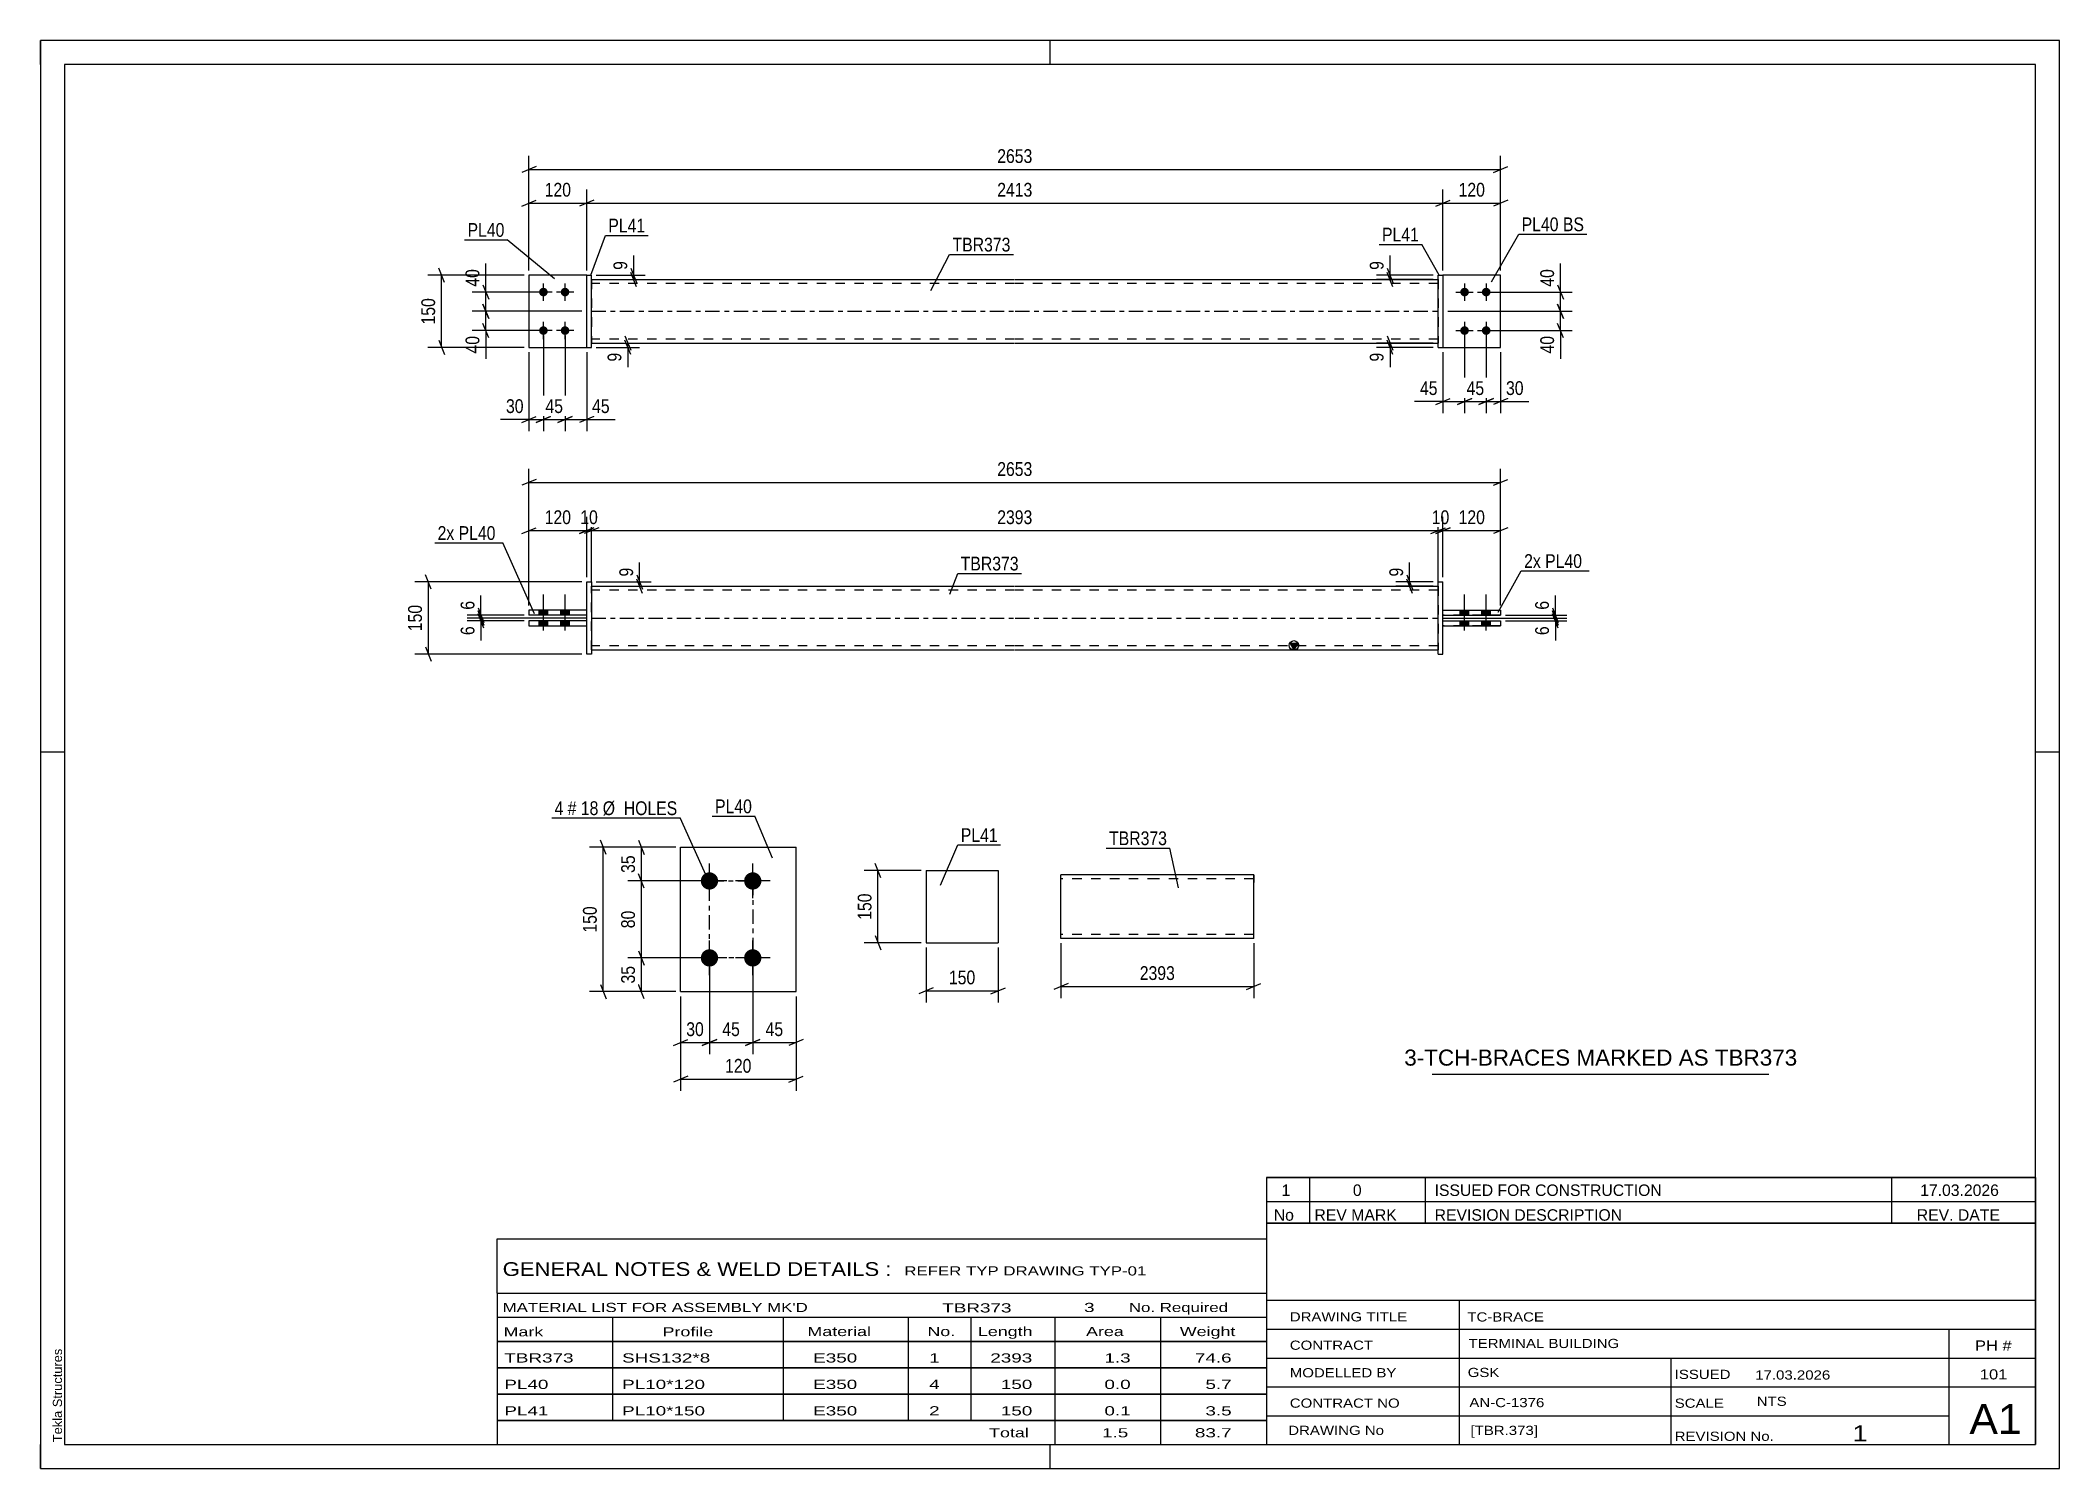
# Model space of a CAD drawing. Header units: millimetres. Extents: x 0 to 420, y 0 to 297.
import ezdxf

# ---------------------------------------------------------------- set-up
doc = ezdxf.new("R2010")
doc.units = ezdxf.units.MM
doc.linetypes.add('DXK_LINE_DOT2', pattern=[3.9198, 1.9599, -1.9599])
doc.linetypes.add('DXK_LINE_DOT3', pattern=[5.9187, 2.979, -0.9799, 0.9799, -0.9799])
doc.styles.add('Arial', font='ARIAL.TTF', dxfattribs={"height": 0.2})
doc.styles.add('Arial Narrow', font='ARIALN.TTF', dxfattribs={"height": 0.2})

# ---------------------------------------------------------------- blocks, each defined once
blk = doc.blocks.new('Unknown-580550533-1163')
at = {"color": 5, "linetype": 'Continuous'}
for p, q in [((420, 297), (0, 297)), ((0, 297), (0, 0)), ((0, 292), (0, 297)), ((210, 292), (210, 297)), ((420, 0), (420, 297)), ((415, 292), (5, 292)), ((5, 292), (5, 5)), ((415, 5), (415, 292)), ((5, 149), (0, 149)), ((420, 149), (415, 149)), ((0, 0), (0, 5)), ((5, 5), (415, 5)), ((210, 0), (210, 5)), ((0, 0), (420, 0))]:
    blk.add_line(p, q, dxfattribs=at)
at = {"color": 174, "linetype": 'Continuous', "style": 'Arial'}
blk.add_text('Tekla Structures', height=1.9102, rotation=90, dxfattribs=at).set_placement((4.5, 5.5))
blk = doc.blocks.new('Part-580550533-2107 - 2101')
at = {"color": 2, "linetype": 'Continuous'}
for p, q in [((113.63, 184.38), (114.63, 184.38)), ((113.63, 169.38), (113.63, 184.38)), ((114.63, 184.38), (114.63, 169.38)), ((114.63, 169.38), (113.63, 169.38))]:
    blk.add_line(p, q, dxfattribs=at)
blk = doc.blocks.new('Bolt-580550533-2103 - 2101')
at = {"linetype": 'Continuous'}
for points in [[(103.73, 177.48), (105.53, 177.48), (105.53, 178.48), (103.73, 178.48)], [(103.73, 177.48), (105.53, 177.48), (105.53, 178.48), (103.73, 178.48)], [(108.23, 177.48), (110.03, 177.48), (110.03, 178.48), (108.23, 178.48)], [(108.23, 177.48), (110.03, 177.48), (110.03, 178.48), (108.23, 178.48)], [(103.73, 175.28), (105.53, 175.28), (105.53, 176.28), (103.73, 176.28)], [(103.73, 175.28), (105.53, 175.28), (105.53, 176.28), (103.73, 176.28)], [(108.23, 175.28), (110.03, 175.28), (110.03, 176.28), (108.23, 176.28)], [(108.23, 175.28), (110.03, 175.28), (110.03, 176.28), (108.23, 176.28)]]:
    blk.add_hatch(color=1, dxfattribs=at).paths.add_polyline_path(points)
at = {"color": 1, "linetype": 'Continuous'}
for p, q in [((104.63, 174.28), (104.63, 181.78)), ((104.63, 174.28), (104.63, 181.78)), ((109.13, 174.28), (109.13, 181.78)), ((109.13, 174.28), (109.13, 181.78)), ((103.73, 177.48), (103.73, 178.48)), ((103.73, 177.48), (103.73, 178.48)), ((105.53, 177.48), (105.53, 178.48)), ((105.53, 177.48), (105.53, 178.48)), ((108.23, 177.48), (108.23, 178.48)), ((108.23, 177.48), (108.23, 178.48)), ((110.03, 177.48), (110.03, 178.48)), ((110.03, 177.48), (110.03, 178.48)), ((103.73, 175.28), (103.73, 176.28)), ((103.73, 175.28), (103.73, 176.28)), ((105.53, 175.28), (105.53, 176.28)), ((105.53, 175.28), (105.53, 176.28)), ((108.23, 175.28), (108.23, 176.28)), ((108.23, 175.28), (108.23, 176.28)), ((110.03, 175.28), (110.03, 176.28)), ((110.03, 175.28), (110.03, 176.28))]:
    blk.add_line(p, q, dxfattribs=at)
blk = doc.blocks.new('Part-580550533-2120 - 2101')
at = {"color": 2, "linetype": 'Continuous'}
for p, q in [((290.73, 169.38), (290.73, 184.38)), ((290.73, 184.38), (291.73, 184.38)), ((291.73, 184.38), (291.73, 184.38)), ((291.73, 169.38), (291.73, 184.38)), ((290.73, 169.38), (290.73, 169.38)), ((290.73, 169.38), (291.73, 169.38))]:
    blk.add_line(p, q, dxfattribs=at)
at = {"color": 7, "linetype": 'DXK_LINE_DOT2'}
for p, q in [((290.73, 184.38), (291.73, 184.38)), ((290.73, 169.38), (290.73, 169.38)), ((290.73, 169.38), (291.73, 169.38))]:
    blk.add_line(p, q, dxfattribs=at)
blk = doc.blocks.new('Part-580550533-2112 - 2101')
at = {"color": 2, "linetype": 'Continuous'}
for p, q in [((113.63, 178.48), (101.63, 178.48)), ((101.63, 178.48), (101.63, 177.48)), ((113.63, 177.48), (101.63, 177.48)), ((113.63, 177.48), (113.63, 178.48))]:
    blk.add_line(p, q, dxfattribs=at)
blk = doc.blocks.new('Bolt-580550533-2104 - 2101')
at = {"linetype": 'Continuous'}
for points in [[(297.13, 178.48), (295.33, 178.48), (295.33, 177.48), (297.13, 177.48)], [(297.13, 178.48), (295.33, 178.48), (295.33, 177.48), (297.13, 177.48)], [(301.63, 178.48), (299.83, 178.48), (299.83, 177.48), (301.63, 177.48)], [(301.63, 178.48), (299.83, 178.48), (299.83, 177.48), (301.63, 177.48)], [(297.13, 176.28), (295.33, 176.28), (295.33, 175.28), (297.13, 175.28)], [(297.13, 176.28), (295.33, 176.28), (295.33, 175.28), (297.13, 175.28)], [(301.63, 176.28), (299.83, 176.28), (299.83, 175.28), (301.63, 175.28)], [(301.63, 176.28), (299.83, 176.28), (299.83, 175.28), (301.63, 175.28)]]:
    blk.add_hatch(color=1, dxfattribs=at).paths.add_polyline_path(points)
at = {"color": 1, "linetype": 'Continuous'}
for p, q in [((296.23, 174.28), (296.23, 181.78)), ((296.23, 174.28), (296.23, 181.78)), ((300.73, 174.28), (300.73, 181.78)), ((300.73, 174.28), (300.73, 181.78)), ((295.33, 177.48), (295.33, 178.48)), ((295.33, 177.48), (295.33, 178.48)), ((297.13, 177.48), (297.13, 178.48)), ((297.13, 177.48), (297.13, 178.48)), ((299.83, 177.48), (299.83, 178.48)), ((299.83, 177.48), (299.83, 178.48)), ((301.63, 177.48), (301.63, 178.48)), ((301.63, 177.48), (301.63, 178.48)), ((295.33, 175.28), (295.33, 176.28)), ((295.33, 175.28), (295.33, 176.28)), ((297.13, 175.28), (297.13, 176.28)), ((297.13, 175.28), (297.13, 176.28)), ((299.83, 175.28), (299.83, 176.28)), ((299.83, 175.28), (299.83, 176.28)), ((301.63, 175.28), (301.63, 176.28)), ((301.63, 175.28), (301.63, 176.28))]:
    blk.add_line(p, q, dxfattribs=at)
blk = doc.blocks.new('Part-580550533-2125 - 2101')
at = {"color": 2, "linetype": 'Continuous'}
for p, q in [((291.73, 177.48), (291.73, 178.48)), ((291.73, 178.48), (303.73, 178.48)), ((291.73, 177.48), (303.73, 177.48)), ((303.73, 178.48), (303.73, 178.48)), ((303.73, 178.48), (303.73, 177.48))]:
    blk.add_line(p, q, dxfattribs=at)
at = {"color": 7, "linetype": 'DXK_LINE_DOT2'}
for p, q in [((291.73, 178.48), (303.73, 178.48)), ((303.73, 177.48), (291.73, 177.48))]:
    blk.add_line(p, q, dxfattribs=at)
blk = doc.blocks.new('Part-580550533-2117 - 2101')
at = {"color": 2, "linetype": 'Continuous'}
for p, q in [((113.63, 176.28), (101.63, 176.28)), ((101.63, 176.28), (101.63, 175.28)), ((101.63, 175.28), (113.63, 175.28)), ((113.63, 175.28), (113.63, 176.28))]:
    blk.add_line(p, q, dxfattribs=at)
blk = doc.blocks.new('Part-580550533-2130 - 2101')
at = {"color": 2, "linetype": 'Continuous'}
for p, q in [((291.73, 175.28), (291.73, 176.28)), ((291.73, 176.28), (303.73, 176.28)), ((291.73, 175.28), (303.73, 175.28)), ((303.73, 176.28), (303.73, 176.28)), ((303.73, 176.28), (303.73, 175.28))]:
    blk.add_line(p, q, dxfattribs=at)
at = {"color": 7, "linetype": 'DXK_LINE_DOT2'}
for p, q in [((291.73, 176.28), (303.73, 176.28)), ((303.73, 175.28), (291.73, 175.28)), ((291.73, 175.28), (291.73, 175.28)), ((303.73, 175.28), (303.73, 175.28))]:
    blk.add_line(p, q, dxfattribs=at)
blk = doc.blocks.new('Part-580550533-2135 - 2101')
at = {"linetype": 'Continuous'}
blk.add_hatch(color=2, dxfattribs=at).paths.add_polyline_path([(260.73, 170.28), (259.93, 171.68), (261.53, 171.68)])
at = {"color": 2, "linetype": 'Continuous'}
for p, q in [((114.63, 183.48), (202.63, 183.48)), ((202.73, 183.48), (290.73, 183.48)), ((114.63, 170.28), (202.63, 170.28)), ((202.73, 170.28), (290.73, 170.28)), ((260.73, 170.28), (259.93, 171.68)), ((259.93, 171.68), (261.53, 171.68)), ((261.53, 171.68), (260.73, 170.28))]:
    blk.add_line(p, q, dxfattribs=at)
at = {"color": 7, "linetype": 'DXK_LINE_DOT2'}
for p, q in [((114.63, 170.28), (114.63, 183.48)), ((202.63, 182.68), (114.63, 182.68)), ((290.73, 182.68), (202.73, 182.68)), ((290.73, 183.48), (290.73, 170.28)), ((202.63, 171.08), (114.63, 171.08)), ((290.73, 171.08), (202.73, 171.08))]:
    blk.add_line(p, q, dxfattribs=at)
at = {"color": 7, "linetype": 'DXK_LINE_DOT3'}
for p, q in [((114.63, 176.88), (202.63, 176.88)), ((202.73, 176.88), (290.73, 176.88))]:
    blk.add_line(p, q, dxfattribs=at)
at = {"color": 2, "linetype": 'Continuous'}
blk.add_circle((260.73, 171.18), 1, dxfattribs=at)
blk = doc.blocks.new('Bolt-580550533-1730 - 1723')
at = {"linetype": 'Continuous'}
for points in [[(104.63, 243.76, -1), (104.63, 245.56, -1)], [(109.13, 243.76, -1), (109.13, 245.56, -1)], [(104.63, 235.76, -1), (104.63, 237.56, -1)], [(109.13, 235.76, -1), (109.13, 237.56, -1)]]:
    blk.add_hatch(color=1, dxfattribs=at).paths.add_polyline_path(points)
at = {"color": 1, "linetype": 'Continuous'}
for p, q in [((106.43, 244.66), (102.83, 244.66)), ((104.63, 242.86), (104.63, 246.46)), ((110.93, 244.66), (107.33, 244.66)), ((109.13, 242.86), (109.13, 246.46)), ((106.43, 236.66), (102.83, 236.66)), ((104.63, 234.86), (104.63, 238.46)), ((110.93, 236.66), (107.33, 236.66)), ((109.13, 234.86), (109.13, 238.46))]:
    blk.add_line(p, q, dxfattribs=at)
blk = doc.blocks.new('Bolt-580550533-1731 - 1723')
at = {"linetype": 'Continuous'}
for points in [[(296.23, 245.56, -1), (296.23, 243.76, -1)], [(300.73, 245.56, -1), (300.73, 243.76, -1)], [(296.23, 237.56, -1), (296.23, 235.76, -1)], [(300.73, 237.56, -1), (300.73, 235.76, -1)]]:
    blk.add_hatch(color=1, dxfattribs=at).paths.add_polyline_path(points)
at = {"color": 1, "linetype": 'Continuous'}
for p, q in [((294.43, 244.66), (298.03, 244.66)), ((296.23, 246.46), (296.23, 242.86)), ((298.93, 244.66), (302.53, 244.66)), ((300.73, 246.46), (300.73, 242.86)), ((294.43, 236.66), (298.03, 236.66)), ((296.23, 238.46), (296.23, 234.86)), ((298.93, 236.66), (302.53, 236.66)), ((300.73, 238.46), (300.73, 234.86))]:
    blk.add_line(p, q, dxfattribs=at)
blk = doc.blocks.new('Part-580550533-1736 - 1723')
at = {"color": 2, "linetype": 'Continuous'}
for p, q in [((113.63, 233.16), (113.63, 248.16)), ((113.63, 248.16), (114.63, 248.16)), ((114.63, 233.16), (114.63, 248.16)), ((113.63, 233.16), (114.63, 233.16))]:
    blk.add_line(p, q, dxfattribs=at)
blk = doc.blocks.new('Part-580550533-1741 - 1723')
at = {"color": 2, "linetype": 'Continuous'}
for p, q in [((113.63, 248.16), (101.63, 248.16)), ((101.63, 248.16), (101.63, 233.16)), ((101.63, 233.16), (113.63, 233.16))]:
    blk.add_line(p, q, dxfattribs=at)
at = {"color": 7, "linetype": 'DXK_LINE_DOT2'}
blk.add_line((113.63, 233.16), (113.63, 248.16), dxfattribs=at)
blk = doc.blocks.new('Part-580550533-1742 - 1723')
at = {"color": 7, "linetype": 'DXK_LINE_DOT2'}
for p, q in [((113.63, 248.16), (101.63, 248.16)), ((101.63, 248.16), (101.63, 233.16)), ((113.63, 233.16), (113.63, 248.16)), ((101.63, 233.16), (113.63, 233.16))]:
    blk.add_line(p, q, dxfattribs=at)
blk = doc.blocks.new('Part-580550533-1747 - 1723')
at = {"color": 2, "linetype": 'Continuous'}
for p, q in [((114.63, 247.26), (202.63, 247.26)), ((202.73, 247.26), (290.73, 247.26)), ((114.63, 234.06), (202.63, 234.06)), ((202.73, 234.06), (290.73, 234.06))]:
    blk.add_line(p, q, dxfattribs=at)
at = {"color": 7, "linetype": 'DXK_LINE_DOT2'}
for p, q in [((114.63, 247.26), (114.63, 234.06)), ((202.63, 246.46), (114.63, 246.46)), ((290.73, 246.46), (202.73, 246.46)), ((290.73, 247.26), (290.73, 234.06)), ((202.63, 234.86), (114.63, 234.86)), ((290.73, 234.86), (202.73, 234.86))]:
    blk.add_line(p, q, dxfattribs=at)
at = {"color": 7, "linetype": 'DXK_LINE_DOT3'}
for p, q in [((114.63, 240.66), (202.63, 240.66)), ((202.73, 240.66), (290.73, 240.66))]:
    blk.add_line(p, q, dxfattribs=at)
blk = doc.blocks.new('Part-580550533-1772 - 1723')
at = {"color": 7, "linetype": 'DXK_LINE_DOT2'}
for p, q in [((303.73, 248.16), (291.73, 248.16)), ((291.73, 248.16), (291.73, 233.16)), ((303.73, 233.16), (303.73, 248.16)), ((291.73, 233.16), (303.73, 233.16))]:
    blk.add_line(p, q, dxfattribs=at)
blk = doc.blocks.new('Part-580550533-1777 - 1723')
at = {"color": 2, "linetype": 'Continuous'}
for p, q in [((303.73, 248.16), (291.73, 248.16)), ((303.73, 233.16), (303.73, 248.16)), ((291.73, 233.16), (303.73, 233.16))]:
    blk.add_line(p, q, dxfattribs=at)
at = {"color": 7, "linetype": 'DXK_LINE_DOT2'}
blk.add_line((291.73, 248.16), (291.73, 233.16), dxfattribs=at)
blk = doc.blocks.new('Part-580550533-1782 - 1723')
at = {"color": 2, "linetype": 'Continuous'}
for p, q in [((290.73, 248.16), (291.73, 248.16)), ((290.73, 233.16), (290.73, 248.16)), ((291.73, 248.16), (291.73, 233.16)), ((290.73, 233.16), (290.73, 233.16)), ((290.73, 233.16), (291.73, 233.16))]:
    blk.add_line(p, q, dxfattribs=at)
at = {"color": 7, "linetype": 'DXK_LINE_DOT2'}
for p, q in [((290.73, 248.16), (291.73, 248.16)), ((290.73, 233.16), (291.73, 233.16))]:
    blk.add_line(p, q, dxfattribs=at)
blk = doc.blocks.new('Part-580550533-1429 - 1401')
at = {"color": 2, "linetype": 'Continuous'}
for p, q in [((232.27, 123.46), (212.27, 123.46)), ((212.27, 110.26), (212.27, 123.46)), ((252.37, 123.46), (232.37, 123.46)), ((252.37, 123.46), (252.37, 121.86)), ((252.37, 110.26), (252.37, 121.86)), ((232.27, 110.26), (212.27, 110.26)), ((252.37, 110.26), (232.37, 110.26))]:
    blk.add_line(p, q, dxfattribs=at)
at = {"color": 7, "linetype": 'DXK_LINE_DOT2'}
for p, q in [((232.27, 122.66), (212.27, 122.66)), ((252.37, 122.66), (232.37, 122.66)), ((252.37, 121.86), (252.37, 123.34)), ((212.27, 111.06), (212.27, 111.12)), ((232.27, 111.06), (212.27, 111.06)), ((252.37, 111.06), (232.37, 111.06)), ((252.37, 111.06), (252.37, 111.12))]:
    blk.add_line(p, q, dxfattribs=at)
blk = doc.blocks.new('Part-580550533-1509 - 1493')
at = {"color": 2, "linetype": 'Continuous'}
for p, q in [((133.17, 99.2), (133.17, 129.2)), ((133.17, 129.2), (157.17, 129.2)), ((157.17, 99.2), (157.17, 129.2)), ((133.17, 99.2), (157.17, 99.2))]:
    blk.add_line(p, q, dxfattribs=at)
blk = doc.blocks.new('Bolt-580550533-1570 - 1493')
at = {"linetype": 'Continuous'}
for points in [[(139.17, 120.4, -1), (139.17, 124, -1)], [(148.17, 120.4, -1), (148.17, 124, -1)], [(139.17, 104.4, -1), (139.17, 108, -1)], [(148.17, 104.4, -1), (148.17, 108, -1)]]:
    blk.add_hatch(color=1, dxfattribs=at).paths.add_polyline_path(points)
at = {"color": 1, "linetype": 'Continuous'}
for p, q in [((142.77, 122.2), (135.57, 122.2)), ((139.17, 118.6), (139.17, 125.8)), ((151.77, 122.2), (144.57, 122.2)), ((148.17, 118.6), (148.17, 125.8)), ((139.17, 102.6), (139.17, 109.8)), ((148.17, 102.6), (148.17, 109.8)), ((142.77, 106.2), (135.57, 106.2)), ((151.77, 106.2), (144.57, 106.2))]:
    blk.add_line(p, q, dxfattribs=at)
blk = doc.blocks.new('Part-580550533-1473 - 1457')
at = {"color": 2, "linetype": 'Continuous'}
for p, q in [((184.22, 124.36), (184.22, 109.36)), ((184.22, 124.36), (199.22, 124.36)), ((199.22, 124.36), (199.22, 109.36)), ((184.22, 109.36), (199.22, 109.36))]:
    blk.add_line(p, q, dxfattribs=at)
blk = doc.blocks.new('Rectangle-580550533-1710 - 1493')
at = {"color": 1, "linetype": 'DXK_LINE_DOT3'}
blk.add_lwpolyline([(139.17, 122.2), (148.17, 122.2), (148.17, 106.2), (139.17, 106.2), (139.17, 122.2)], close=True, dxfattribs=at)
blk = doc.blocks.new('StraightDimension-580550533-2295 - 2101')
at = {"color": 7, "linetype": 'Continuous'}
for p, q in [((81.31, 182.88), (80.11, 185.88)), ((112.63, 184.38), (77.86, 184.38)), ((80.71, 169.38), (80.71, 184.38)), ((112.63, 169.38), (77.86, 169.38)), ((80.11, 170.88), (81.31, 167.88))]:
    blk.add_line(p, q, dxfattribs=at)
at = {"color": 0}
blk.add_wipeout([(79.96, 180.23), (75.76, 180.23), (75.76, 173.54), (79.96, 173.54)], dxfattribs=at)
at = {"color": 3, "style": 'Arial Narrow'}
blk.add_text('150', height=2.863, rotation=90.0002, dxfattribs=at).set_placement((79.36, 174.14))
blk = doc.blocks.new('StraightDimension-580550533-2264 - 2101')
at = {"color": 7, "linetype": 'Continuous'}
for p, q in [((114.63, 184.48), (114.63, 197.91)), ((290.73, 184.48), (290.73, 197.91)), ((116.13, 195.66), (113.13, 194.46)), ((114.63, 195.06), (290.73, 195.06)), ((289.23, 194.46), (292.23, 195.66))]:
    blk.add_line(p, q, dxfattribs=at)
at = {"color": 0}
blk.add_wipeout([(206.93, 195.81), (206.93, 200.01), (198.42, 200.01), (198.42, 195.81)], dxfattribs=at)
at = {"color": 3, "style": 'Arial Narrow'}
blk.add_text('2393', height=2.863, dxfattribs=at).set_placement((199.02, 196.41))
blk = doc.blocks.new('StraightDimension-580550533-2201 - 2101')
at = {"color": 7, "linetype": 'Continuous'}
for p, q in [((100.63, 177.48), (88.78, 177.48)), ((113.63, 176.88), (88.78, 176.88)), ((91.03, 178.98), (92.23, 175.98)), ((92.23, 175.38), (91.03, 178.38)), ((91.63, 176.88), (91.63, 177.48))]:
    blk.add_line(p, q, dxfattribs=at)
at = {"color": 0}
blk.add_wipeout([(90.88, 181.04), (86.68, 181.04), (86.68, 178.01), (90.88, 178.01)], dxfattribs=at)
at = {"color": 7, "linetype": 'Continuous'}
blk.add_line((91.63, 177.48), (91.63, 181.56), dxfattribs=at)
blk.add_line((91.63, 177.48), (91.63, 181.56), dxfattribs=at)
at = {"color": 3, "style": 'Arial Narrow'}
blk.add_text('6', height=2.86, rotation=90.0002, dxfattribs=at).set_placement((90.28, 178.61))
blk = doc.blocks.new('StraightDimension-580550533-2145 - 2101')
at = {"color": 7, "linetype": 'Continuous'}
for p, q in [((284.19, 185.88), (285.39, 182.88)), ((285.39, 181.98), (284.19, 184.98)), ((289.73, 184.38), (281.94, 184.38)), ((289.73, 183.48), (281.94, 183.48)), ((284.79, 183.48), (284.79, 184.38))]:
    blk.add_line(p, q, dxfattribs=at)
at = {"color": 0}
blk.add_wipeout([(284.04, 187.94), (279.84, 187.94), (279.84, 184.91), (284.04, 184.91)], dxfattribs=at)
at = {"color": 7, "linetype": 'Continuous'}
blk.add_line((284.79, 184.38), (284.79, 188.46), dxfattribs=at)
blk.add_line((284.79, 184.38), (284.79, 188.46), dxfattribs=at)
at = {"color": 3, "style": 'Arial Narrow'}
blk.add_text('9', height=2.86, rotation=90.0002, dxfattribs=at).set_placement((283.44, 185.51))
blk = doc.blocks.new('StraightDimension-580550533-2155 - 2101')
at = {"color": 7, "linetype": 'Continuous'}
for p, q in [((291.73, 176.88), (317.53, 176.88)), ((314.53, 178.38), (315.73, 175.38)), ((315.73, 174.78), (314.53, 177.78)), ((315.13, 176.28), (315.13, 176.88)), ((304.73, 176.28), (317.53, 176.28))]:
    blk.add_line(p, q, dxfattribs=at)
at = {"color": 0}
blk.add_wipeout([(314.38, 175.76), (310.18, 175.76), (310.18, 172.73), (314.38, 172.73)], dxfattribs=at)
at = {"color": 7, "linetype": 'Continuous'}
blk.add_line((315.13, 176.28), (315.13, 172.2), dxfattribs=at)
blk.add_line((315.13, 176.28), (315.13, 172.2), dxfattribs=at)
at = {"color": 3, "style": 'Arial Narrow'}
blk.add_text('6', height=2.86, rotation=90.0002, dxfattribs=at).set_placement((313.78, 173.33))
blk = doc.blocks.new('StraightDimension-580550533-2173 - 2101')
at = {"color": 7, "linetype": 'Continuous'}
for p, q in [((291.73, 176.88), (317.53, 176.88)), ((304.73, 177.48), (317.53, 177.48)), ((314.53, 178.98), (315.73, 175.98)), ((315.73, 175.38), (314.53, 178.38)), ((315.13, 176.88), (315.13, 177.48))]:
    blk.add_line(p, q, dxfattribs=at)
at = {"color": 0}
blk.add_wipeout([(314.38, 181.04), (310.18, 181.04), (310.18, 178.01), (314.38, 178.01)], dxfattribs=at)
at = {"color": 7, "linetype": 'Continuous'}
blk.add_line((315.13, 177.48), (315.13, 181.56), dxfattribs=at)
blk.add_line((315.13, 177.48), (315.13, 181.56), dxfattribs=at)
at = {"color": 3, "style": 'Arial Narrow'}
blk.add_text('6', height=2.86, rotation=90.0002, dxfattribs=at).set_placement((313.78, 178.61))
blk = doc.blocks.new('StraightDimension-580550533-2254 - 2101')
at = {"color": 7, "linetype": 'Continuous'}
for p, q in [((113.63, 185.38), (113.63, 197.91)), ((114.63, 184.48), (114.63, 197.91)), ((112.13, 194.46), (115.13, 195.66)), ((116.13, 195.66), (113.13, 194.46)), ((113.63, 195.06), (114.63, 195.06))]:
    blk.add_line(p, q, dxfattribs=at)
at = {"color": 0}
blk.add_wipeout([(116.56, 195.81), (116.56, 200.01), (111.7, 200.01), (111.7, 195.81)], dxfattribs=at)
at = {"color": 3, "style": 'Arial Narrow'}
blk.add_text('10', height=2.863, dxfattribs=at).set_placement((112.3, 196.41))
blk = doc.blocks.new('StraightDimension-580550533-2190 - 2101')
at = {"color": 7, "linetype": 'Continuous'}
for p, q in [((101.63, 179.48), (101.63, 207.93)), ((303.73, 179.48), (303.73, 207.93)), ((103.13, 205.68), (100.13, 204.48)), ((101.63, 205.08), (303.73, 205.08)), ((302.23, 204.48), (305.23, 205.68))]:
    blk.add_line(p, q, dxfattribs=at)
at = {"color": 0}
blk.add_wipeout([(206.93, 205.83), (206.93, 210.03), (198.42, 210.03), (198.42, 205.83)], dxfattribs=at)
at = {"color": 3, "style": 'Arial Narrow'}
blk.add_text('2653', height=2.863, dxfattribs=at).set_placement((199.02, 206.43))
blk = doc.blocks.new('StraightDimension-580550533-2217 - 2101')
at = {"color": 7, "linetype": 'Continuous'}
for p, q in [((113.63, 176.88), (88.78, 176.88)), ((91.03, 178.38), (92.23, 175.38)), ((92.23, 174.78), (91.03, 177.78)), ((91.63, 176.28), (91.63, 176.88)), ((100.63, 176.28), (88.78, 176.28))]:
    blk.add_line(p, q, dxfattribs=at)
at = {"color": 0}
blk.add_wipeout([(90.88, 175.76), (86.68, 175.76), (86.68, 172.73), (90.88, 172.73)], dxfattribs=at)
at = {"color": 7, "linetype": 'Continuous'}
blk.add_line((91.63, 176.28), (91.63, 172.2), dxfattribs=at)
blk.add_line((91.63, 176.28), (91.63, 172.2), dxfattribs=at)
at = {"color": 3, "style": 'Arial Narrow'}
blk.add_text('6', height=2.86, rotation=90.0002, dxfattribs=at).set_placement((90.28, 173.33))
blk = doc.blocks.new('StraightDimension-580550533-2234 - 2101')
at = {"color": 7, "linetype": 'Continuous'}
for p, q in [((290.73, 184.48), (290.73, 197.91)), ((291.73, 185.38), (291.73, 197.91)), ((289.23, 194.46), (292.23, 195.66)), ((293.23, 195.66), (290.23, 194.46)), ((290.73, 195.06), (291.73, 195.06))]:
    blk.add_line(p, q, dxfattribs=at)
at = {"color": 0}
blk.add_wipeout([(293.66, 195.81), (293.66, 200.01), (288.8, 200.01), (288.8, 195.81)], dxfattribs=at)
at = {"color": 3, "style": 'Arial Narrow'}
blk.add_text('10', height=2.863, dxfattribs=at).set_placement((289.4, 196.41))
blk = doc.blocks.new('StraightDimension-580550533-2244 - 2101')
at = {"color": 7, "linetype": 'Continuous'}
for p, q in [((101.63, 179.48), (101.63, 197.91)), ((113.63, 185.38), (113.63, 197.91)), ((100.13, 194.46), (103.13, 195.66)), ((101.63, 195.06), (113.63, 195.06)), ((115.13, 195.66), (112.13, 194.46))]:
    blk.add_line(p, q, dxfattribs=at)
at = {"color": 0}
blk.add_wipeout([(110.97, 195.81), (110.97, 200.01), (104.29, 200.01), (104.29, 195.81)], dxfattribs=at)
at = {"color": 3, "style": 'Arial Narrow'}
blk.add_text('120', height=2.863, dxfattribs=at).set_placement((104.89, 196.41))
blk = doc.blocks.new('StraightDimension-580550533-2274 - 2101')
at = {"color": 7, "linetype": 'Continuous'}
for p, q in [((291.73, 185.38), (291.73, 197.91)), ((303.73, 179.48), (303.73, 197.91)), ((290.23, 194.46), (293.23, 195.66)), ((291.73, 195.06), (303.73, 195.06)), ((305.23, 195.66), (302.23, 194.46))]:
    blk.add_line(p, q, dxfattribs=at)
at = {"color": 0}
blk.add_wipeout([(301.07, 195.81), (301.07, 200.01), (294.39, 200.01), (294.39, 195.81)], dxfattribs=at)
at = {"color": 3, "style": 'Arial Narrow'}
blk.add_text('120', height=2.863, dxfattribs=at).set_placement((294.99, 196.41))
blk = doc.blocks.new('StraightDimension-580550533-2285 - 2101')
at = {"color": 7, "linetype": 'Continuous'}
for p, q in [((124.03, 185.88), (125.23, 182.88)), ((125.23, 181.98), (124.03, 184.98)), ((115.63, 184.38), (127.03, 184.38)), ((115.63, 183.48), (127.03, 183.48)), ((124.63, 183.48), (124.63, 184.38))]:
    blk.add_line(p, q, dxfattribs=at)
at = {"color": 0}
blk.add_wipeout([(123.88, 187.94), (119.68, 187.94), (119.68, 184.91), (123.88, 184.91)], dxfattribs=at)
at = {"color": 7, "linetype": 'Continuous'}
blk.add_line((124.63, 184.38), (124.63, 188.46), dxfattribs=at)
blk.add_line((124.63, 184.38), (124.63, 188.46), dxfattribs=at)
at = {"color": 3, "style": 'Arial Narrow'}
blk.add_text('9', height=2.86, rotation=90.0002, dxfattribs=at).set_placement((123.28, 185.51))
blk = doc.blocks.new('StraightDimension-580550533-1940 - 1723')
at = {"color": 7, "linetype": 'Continuous'}
for p, q in [((112.63, 240.66), (89.8, 240.66)), ((92.05, 242.16), (93.25, 239.16)), ((92.65, 236.66), (92.65, 240.66)), ((103.63, 236.66), (89.8, 236.66)), ((93.25, 235.16), (92.05, 238.16))]:
    blk.add_line(p, q, dxfattribs=at)
at = {"color": 0}
blk.add_wipeout([(91.9, 236.13), (87.7, 236.13), (87.7, 231.28), (91.9, 231.28)], dxfattribs=at)
at = {"color": 7, "linetype": 'Continuous'}
blk.add_line((92.65, 236.66), (92.65, 230.75), dxfattribs=at)
blk.add_line((92.65, 236.66), (92.65, 230.75), dxfattribs=at)
at = {"color": 3, "style": 'Arial Narrow'}
blk.add_text('40', height=2.863, rotation=90.0002, dxfattribs=at).set_placement((91.3, 231.88))
blk = doc.blocks.new('StraightDimension-580550533-1913 - 1723')
at = {"color": 7, "linetype": 'Continuous'}
for p, q in [((104.63, 235.66), (104.63, 215.76)), ((101.63, 232.16), (101.63, 215.76)), ((100.13, 217.56), (103.13, 218.76)), ((106.13, 218.76), (103.13, 217.56)), ((101.63, 218.16), (104.63, 218.16))]:
    blk.add_line(p, q, dxfattribs=at)
at = {"color": 0}
blk.add_wipeout([(101.1, 218.91), (101.1, 223.11), (96.25, 223.11), (96.25, 218.91)], dxfattribs=at)
at = {"color": 7, "linetype": 'Continuous'}
blk.add_line((101.63, 218.16), (95.72, 218.16), dxfattribs=at)
blk.add_line((101.63, 218.16), (95.72, 218.16), dxfattribs=at)
at = {"color": 3, "style": 'Arial Narrow'}
blk.add_text('30', height=2.863, dxfattribs=at).set_placement((96.85, 219.51))
blk = doc.blocks.new('StraightDimension-580550533-1785 - 1723')
at = {"color": 7, "linetype": 'Continuous'}
for p, q in [((291.73, 249.16), (291.73, 266.01)), ((303.73, 249.16), (303.73, 266.01)), ((290.23, 262.56), (293.23, 263.76)), ((291.73, 263.16), (303.73, 263.16)), ((305.23, 263.76), (302.23, 262.56))]:
    blk.add_line(p, q, dxfattribs=at)
at = {"color": 0}
blk.add_wipeout([(301.07, 263.91), (301.07, 268.11), (294.39, 268.11), (294.39, 263.91)], dxfattribs=at)
at = {"color": 3, "style": 'Arial Narrow'}
blk.add_text('120', height=2.863, dxfattribs=at).set_placement((294.99, 264.51))
blk = doc.blocks.new('StraightDimension-580550533-1999 - 1723')
at = {"color": 7, "linetype": 'Continuous'}
for p, q in [((296.23, 235.66), (296.23, 219.51)), ((291.73, 232.16), (291.73, 219.51)), ((290.23, 221.31), (293.23, 222.51)), ((291.73, 221.91), (296.23, 221.91)), ((297.73, 222.51), (294.73, 221.31))]:
    blk.add_line(p, q, dxfattribs=at)
at = {"color": 0}
blk.add_wipeout([(291.2, 222.66), (291.2, 226.86), (286.35, 226.86), (286.35, 222.66)], dxfattribs=at)
at = {"color": 7, "linetype": 'Continuous'}
blk.add_line((291.73, 221.91), (285.82, 221.91), dxfattribs=at)
blk.add_line((291.73, 221.91), (285.82, 221.91), dxfattribs=at)
at = {"color": 3, "style": 'Arial Narrow'}
blk.add_text('45', height=2.863, dxfattribs=at).set_placement((286.95, 223.26))
blk = doc.blocks.new('StraightDimension-580550533-1807 - 1723')
at = {"color": 7, "linetype": 'Continuous'}
for p, q in [((113.63, 249.16), (113.63, 266.01)), ((291.73, 249.16), (291.73, 266.01)), ((115.13, 263.76), (112.13, 262.56)), ((113.63, 263.16), (291.73, 263.16)), ((290.23, 262.56), (293.23, 263.76))]:
    blk.add_line(p, q, dxfattribs=at)
at = {"color": 0}
blk.add_wipeout([(206.93, 263.91), (206.93, 268.11), (198.42, 268.11), (198.42, 263.91)], dxfattribs=at)
at = {"color": 3, "style": 'Arial Narrow'}
blk.add_text('2413', height=2.863, dxfattribs=at).set_placement((199.02, 264.51))
blk = doc.blocks.new('StraightDimension-580550533-1832 - 1723')
at = {"color": 7, "linetype": 'Continuous'}
for p, q in [((101.63, 249.16), (101.63, 266.01)), ((113.63, 249.16), (113.63, 266.01)), ((100.13, 262.56), (103.13, 263.76)), ((101.63, 263.16), (113.63, 263.16)), ((115.13, 263.76), (112.13, 262.56))]:
    blk.add_line(p, q, dxfattribs=at)
at = {"color": 0}
blk.add_wipeout([(110.97, 263.91), (110.97, 268.11), (104.29, 268.11), (104.29, 263.91)], dxfattribs=at)
at = {"color": 3, "style": 'Arial Narrow'}
blk.add_text('120', height=2.863, dxfattribs=at).set_placement((104.89, 264.51))
blk = doc.blocks.new('StraightDimension-580550533-1855 - 1723')
at = {"color": 7, "linetype": 'Continuous'}
for p, q in [((101.63, 249.16), (101.63, 273.01)), ((303.73, 249.16), (303.73, 273.01)), ((103.13, 270.76), (100.13, 269.56)), ((101.63, 270.16), (303.73, 270.16)), ((302.23, 269.56), (305.23, 270.76))]:
    blk.add_line(p, q, dxfattribs=at)
at = {"color": 0}
blk.add_wipeout([(206.93, 270.91), (206.93, 275.11), (198.42, 275.11), (198.42, 270.91)], dxfattribs=at)
at = {"color": 3, "style": 'Arial Narrow'}
blk.add_text('2653', height=2.863, dxfattribs=at).set_placement((199.02, 271.51))
blk = doc.blocks.new('StraightDimension-580550533-1875 - 1723')
at = {"color": 7, "linetype": 'Continuous'}
for p, q in [((109.13, 235.66), (109.13, 215.76)), ((113.63, 232.16), (113.63, 215.76)), ((107.63, 217.56), (110.63, 218.76)), ((115.13, 218.76), (112.13, 217.56)), ((109.13, 218.16), (113.63, 218.16))]:
    blk.add_line(p, q, dxfattribs=at)
at = {"color": 0}
blk.add_wipeout([(119.01, 218.91), (119.01, 223.11), (114.15, 223.11), (114.15, 218.91)], dxfattribs=at)
at = {"color": 7, "linetype": 'Continuous'}
blk.add_line((113.63, 218.16), (119.53, 218.16), dxfattribs=at)
blk.add_line((113.63, 218.16), (119.53, 218.16), dxfattribs=at)
at = {"color": 3, "style": 'Arial Narrow'}
blk.add_text('45', height=2.863, dxfattribs=at).set_placement((114.75, 219.51))
blk = doc.blocks.new('StraightDimension-580550533-1897 - 1723')
at = {"color": 7, "linetype": 'Continuous'}
for p, q in [((104.63, 235.66), (104.63, 215.76)), ((109.13, 235.66), (109.13, 215.76)), ((103.13, 217.56), (106.13, 218.76)), ((110.63, 218.76), (107.63, 217.56)), ((104.63, 218.16), (109.13, 218.16))]:
    blk.add_line(p, q, dxfattribs=at)
at = {"color": 0}
blk.add_wipeout([(109.31, 218.91), (109.31, 223.11), (104.45, 223.11), (104.45, 218.91)], dxfattribs=at)
at = {"color": 3, "style": 'Arial Narrow'}
blk.add_text('45', height=2.863, dxfattribs=at).set_placement((105.05, 219.51))
blk = doc.blocks.new('StraightDimension-580550533-1933 - 1723')
at = {"color": 7, "linetype": 'Continuous'}
for p, q in [((121.59, 235.56), (122.79, 232.56)), ((115.63, 233.16), (124.59, 233.16)), ((116.96, 234.06), (124.59, 234.06)), ((122.79, 231.66), (121.59, 234.66)), ((122.19, 233.16), (122.19, 234.06))]:
    blk.add_line(p, q, dxfattribs=at)
at = {"color": 0}
blk.add_wipeout([(121.44, 232.63), (117.24, 232.63), (117.24, 229.61), (121.44, 229.61)], dxfattribs=at)
at = {"color": 7, "linetype": 'Continuous'}
blk.add_line((122.19, 233.16), (122.19, 229.08), dxfattribs=at)
blk.add_line((122.19, 233.16), (122.19, 229.08), dxfattribs=at)
at = {"color": 3, "style": 'Arial Narrow'}
blk.add_text('9', height=2.86, rotation=90.0002, dxfattribs=at).set_placement((120.84, 230.21))
blk = doc.blocks.new('StraightDimension-580550533-1949 - 1723')
at = {"color": 7, "linetype": 'Continuous'}
for p, q in [((103.63, 244.66), (89.8, 244.66)), ((92.05, 246.16), (93.25, 243.16)), ((92.65, 240.66), (92.65, 244.66)), ((112.63, 240.66), (89.8, 240.66)), ((93.25, 239.16), (92.05, 242.16))]:
    blk.add_line(p, q, dxfattribs=at)
at = {"color": 0}
blk.add_wipeout([(91.9, 250.04), (87.7, 250.04), (87.7, 245.18), (91.9, 245.18)], dxfattribs=at)
at = {"color": 7, "linetype": 'Continuous'}
blk.add_line((92.65, 244.66), (92.65, 250.57), dxfattribs=at)
blk.add_line((92.65, 244.66), (92.65, 250.57), dxfattribs=at)
at = {"color": 3, "style": 'Arial Narrow'}
blk.add_text('40', height=2.863, rotation=90.0002, dxfattribs=at).set_placement((91.3, 245.78))
blk = doc.blocks.new('StraightDimension-580550533-1959 - 1723')
at = {"color": 7, "linetype": 'Continuous'}
for p, q in [((289.73, 248.16), (277.88, 248.16)), ((280.13, 249.66), (281.33, 246.66)), ((281.33, 245.76), (280.13, 248.76)), ((280.73, 247.26), (280.73, 248.16)), ((289.73, 247.26), (277.88, 247.26))]:
    blk.add_line(p, q, dxfattribs=at)
at = {"color": 0}
blk.add_wipeout([(279.98, 251.71), (275.78, 251.71), (275.78, 248.68), (279.98, 248.68)], dxfattribs=at)
at = {"color": 7, "linetype": 'Continuous'}
blk.add_line((280.73, 248.16), (280.73, 252.24), dxfattribs=at)
blk.add_line((280.73, 248.16), (280.73, 252.24), dxfattribs=at)
at = {"color": 3, "style": 'Arial Narrow'}
blk.add_text('9', height=2.86, rotation=90.0002, dxfattribs=at).set_placement((279.38, 249.28))
blk = doc.blocks.new('StraightDimension-580550533-1966 - 1723')
at = {"color": 7, "linetype": 'Continuous'}
for p, q in [((280.13, 235.56), (281.33, 232.56)), ((289.73, 234.06), (277.88, 234.06)), ((289.73, 233.16), (277.88, 233.16)), ((281.33, 231.66), (280.13, 234.66)), ((280.73, 233.16), (280.73, 234.06))]:
    blk.add_line(p, q, dxfattribs=at)
at = {"color": 0}
blk.add_wipeout([(279.98, 232.63), (275.78, 232.63), (275.78, 229.61), (279.98, 229.61)], dxfattribs=at)
at = {"color": 7, "linetype": 'Continuous'}
blk.add_line((280.73, 233.16), (280.73, 229.08), dxfattribs=at)
blk.add_line((280.73, 233.16), (280.73, 229.08), dxfattribs=at)
at = {"color": 3, "style": 'Arial Narrow'}
blk.add_text('9', height=2.86, rotation=90.0002, dxfattribs=at).set_placement((279.38, 230.21))
blk = doc.blocks.new('StraightDimension-580550533-2037 - 1723')
at = {"color": 7, "linetype": 'Continuous'}
for p, q in [((300.73, 235.66), (300.73, 219.51)), ((303.73, 232.16), (303.73, 219.51)), ((299.23, 221.31), (302.23, 222.51)), ((300.73, 221.91), (303.73, 221.91)), ((305.23, 222.51), (302.23, 221.31))]:
    blk.add_line(p, q, dxfattribs=at)
at = {"color": 0}
blk.add_wipeout([(309.11, 222.66), (309.11, 226.86), (304.25, 226.86), (304.25, 222.66)], dxfattribs=at)
at = {"color": 7, "linetype": 'Continuous'}
blk.add_line((303.73, 221.91), (309.63, 221.91), dxfattribs=at)
blk.add_line((303.73, 221.91), (309.63, 221.91), dxfattribs=at)
at = {"color": 3, "style": 'Arial Narrow'}
blk.add_text('30', height=2.863, dxfattribs=at).set_placement((304.85, 223.26))
blk = doc.blocks.new('StraightDimension-580550533-1973 - 1723')
at = {"color": 7, "linetype": 'Continuous'}
for p, q in [((115.63, 248.16), (125.81, 248.16)), ((122.81, 249.66), (124.01, 246.66)), ((124.01, 245.76), (122.81, 248.76)), ((123.41, 247.26), (123.41, 248.16)), ((120.7, 247.26), (125.81, 247.26))]:
    blk.add_line(p, q, dxfattribs=at)
at = {"color": 0}
blk.add_wipeout([(122.66, 251.71), (118.46, 251.71), (118.46, 248.68), (122.66, 248.68)], dxfattribs=at)
at = {"color": 7, "linetype": 'Continuous'}
blk.add_line((123.41, 248.16), (123.41, 252.24), dxfattribs=at)
blk.add_line((123.41, 248.16), (123.41, 252.24), dxfattribs=at)
at = {"color": 3, "style": 'Arial Narrow'}
blk.add_text('9', height=2.86, rotation=90.0002, dxfattribs=at).set_placement((122.06, 249.28))
blk = doc.blocks.new('StraightDimension-580550533-1980 - 1723')
at = {"color": 7, "linetype": 'Continuous'}
for p, q in [((292.73, 240.66), (318.59, 240.66)), ((315.59, 242.16), (316.79, 239.16)), ((316.19, 236.66), (316.19, 240.66)), ((301.73, 236.66), (318.59, 236.66)), ((316.79, 235.16), (315.59, 238.16))]:
    blk.add_line(p, q, dxfattribs=at)
at = {"color": 0}
blk.add_wipeout([(315.44, 236.13), (311.24, 236.13), (311.24, 231.28), (315.44, 231.28)], dxfattribs=at)
at = {"color": 7, "linetype": 'Continuous'}
blk.add_line((316.19, 236.66), (316.19, 230.75), dxfattribs=at)
blk.add_line((316.19, 236.66), (316.19, 230.75), dxfattribs=at)
at = {"color": 3, "style": 'Arial Narrow'}
blk.add_text('40', height=2.863, rotation=90.0002, dxfattribs=at).set_placement((314.84, 231.88))
blk = doc.blocks.new('StraightDimension-580550533-1989 - 1723')
at = {"color": 7, "linetype": 'Continuous'}
for p, q in [((301.73, 244.66), (318.59, 244.66)), ((315.59, 246.16), (316.79, 243.16)), ((316.19, 240.66), (316.19, 244.66)), ((292.73, 240.66), (318.59, 240.66)), ((316.79, 239.16), (315.59, 242.16))]:
    blk.add_line(p, q, dxfattribs=at)
at = {"color": 0}
blk.add_wipeout([(315.44, 250.04), (311.24, 250.04), (311.24, 245.18), (315.44, 245.18)], dxfattribs=at)
at = {"color": 7, "linetype": 'Continuous'}
blk.add_line((316.19, 244.66), (316.19, 250.57), dxfattribs=at)
blk.add_line((316.19, 244.66), (316.19, 250.57), dxfattribs=at)
at = {"color": 3, "style": 'Arial Narrow'}
blk.add_text('40', height=2.863, rotation=90.0002, dxfattribs=at).set_placement((314.84, 245.78))
blk = doc.blocks.new('StraightDimension-580550533-2021 - 1723')
at = {"color": 7, "linetype": 'Continuous'}
for p, q in [((296.23, 235.66), (296.23, 219.51)), ((300.73, 235.66), (300.73, 219.51)), ((294.73, 221.31), (297.73, 222.51)), ((296.23, 221.91), (300.73, 221.91)), ((302.23, 222.51), (299.23, 221.31))]:
    blk.add_line(p, q, dxfattribs=at)
at = {"color": 0}
blk.add_wipeout([(300.91, 222.66), (300.91, 226.86), (296.05, 226.86), (296.05, 222.66)], dxfattribs=at)
at = {"color": 3, "style": 'Arial Narrow'}
blk.add_text('45', height=2.863, dxfattribs=at).set_placement((296.65, 223.26))
blk = doc.blocks.new('StraightDimension-580550533-2057 - 1723')
at = {"color": 7, "linetype": 'Continuous'}
for p, q in [((100.63, 248.16), (80.6, 248.16)), ((84.05, 246.66), (82.85, 249.66)), ((83.45, 233.16), (83.45, 248.16)), ((100.63, 233.16), (80.6, 233.16)), ((82.85, 234.66), (84.05, 231.66))]:
    blk.add_line(p, q, dxfattribs=at)
at = {"color": 0}
blk.add_wipeout([(82.7, 244), (78.5, 244), (78.5, 237.32), (82.7, 237.32)], dxfattribs=at)
at = {"color": 3, "style": 'Arial Narrow'}
blk.add_text('150', height=2.863, rotation=90.0002, dxfattribs=at).set_placement((82.1, 237.92))
blk = doc.blocks.new('StraightDimension-580550533-1436 - 1401')
at = {"color": 7, "linetype": 'Continuous'}
for p, q in [((212.27, 109.26), (212.27, 97.86)), ((252.37, 109.26), (252.37, 97.86)), ((213.77, 100.86), (210.77, 99.66)), ((250.87, 99.66), (253.87, 100.86)), ((212.27, 100.26), (252.37, 100.26))]:
    blk.add_line(p, q, dxfattribs=at)
at = {"color": 0}
blk.add_wipeout([(236.58, 101.01), (236.58, 105.21), (228.07, 105.21), (228.07, 101.01)], dxfattribs=at)
at = {"color": 3, "style": 'Arial Narrow'}
blk.add_text('2393', height=2.863, dxfattribs=at).set_placement((228.67, 101.61))
blk = doc.blocks.new('StraightDimension-580550533-1608 - 1493')
at = {"color": 7, "linetype": 'Continuous'}
for p, q in [((139.17, 105.2), (139.17, 86.2)), ((148.17, 105.2), (148.17, 86.2)), ((137.67, 88), (140.67, 89.2)), ((139.17, 88.6), (148.17, 88.6)), ((149.67, 89.2), (146.67, 88))]:
    blk.add_line(p, q, dxfattribs=at)
at = {"color": 0}
blk.add_wipeout([(146.09, 89.35), (146.09, 93.55), (141.24, 93.55), (141.24, 89.35)], dxfattribs=at)
at = {"color": 3, "style": 'Arial Narrow'}
blk.add_text('45', height=2.863, dxfattribs=at).set_placement((141.84, 89.95))
blk = doc.blocks.new('StraightDimension-580550533-1572 - 1493')
at = {"color": 7, "linetype": 'Continuous'}
for p, q in [((139.17, 105.2), (139.17, 86.2)), ((133.17, 98.2), (133.17, 86.2)), ((131.67, 88), (134.67, 89.2)), ((133.17, 88.6), (139.17, 88.6)), ((140.67, 89.2), (137.67, 88))]:
    blk.add_line(p, q, dxfattribs=at)
at = {"color": 0}
blk.add_wipeout([(138.59, 89.35), (138.59, 93.55), (133.74, 93.55), (133.74, 89.35)], dxfattribs=at)
at = {"color": 3, "style": 'Arial Narrow'}
blk.add_text('30', height=2.863, dxfattribs=at).set_placement((134.34, 89.95))
blk = doc.blocks.new('StraightDimension-580550533-1589 - 1493')
at = {"color": 7, "linetype": 'Continuous'}
for p, q in [((148.17, 105.2), (148.17, 86.2)), ((157.17, 98.2), (157.17, 86.2)), ((146.67, 88), (149.67, 89.2)), ((148.17, 88.6), (157.17, 88.6)), ((158.67, 89.2), (155.67, 88))]:
    blk.add_line(p, q, dxfattribs=at)
at = {"color": 0}
blk.add_wipeout([(155.1, 89.35), (155.1, 93.55), (150.24, 93.55), (150.24, 89.35)], dxfattribs=at)
at = {"color": 3, "style": 'Arial Narrow'}
blk.add_text('45', height=2.863, dxfattribs=at).set_placement((150.84, 89.95))
blk = doc.blocks.new('StraightDimension-580550533-1622 - 1493')
at = {"color": 7, "linetype": 'Continuous'}
for p, q in [((117.67, 127.7), (116.47, 130.7)), ((132.17, 129.2), (114.22, 129.2)), ((117.07, 99.2), (117.07, 129.2)), ((132.17, 99.2), (114.22, 99.2)), ((116.47, 100.7), (117.67, 97.7))]:
    blk.add_line(p, q, dxfattribs=at)
at = {"color": 0}
blk.add_wipeout([(116.32, 117.54), (112.12, 117.54), (112.12, 110.85), (116.32, 110.85)], dxfattribs=at)
at = {"color": 3, "style": 'Arial Narrow'}
blk.add_text('150', height=2.863, rotation=90.0002, dxfattribs=at).set_placement((115.72, 111.45))
blk = doc.blocks.new('StraightDimension-580550533-1642 - 1493')
at = {"color": 7, "linetype": 'Continuous'}
for p, q in [((138.17, 106.2), (122.17, 106.2)), ((124.42, 107.7), (125.62, 104.7)), ((125.02, 99.2), (125.02, 106.2)), ((132.17, 99.2), (122.17, 99.2)), ((125.62, 97.7), (124.42, 100.7))]:
    blk.add_line(p, q, dxfattribs=at)
at = {"color": 0}
blk.add_wipeout([(124.27, 105.12), (120.07, 105.12), (120.07, 100.27), (124.27, 100.27)], dxfattribs=at)
at = {"color": 3, "style": 'Arial Narrow'}
blk.add_text('35', height=2.863, rotation=90.0002, dxfattribs=at).set_placement((123.67, 100.87))
blk = doc.blocks.new('StraightDimension-580550533-1658 - 1493')
at = {"color": 7, "linetype": 'Continuous'}
for p, q in [((124.42, 130.7), (125.62, 127.7)), ((132.17, 129.2), (122.17, 129.2)), ((125.02, 122.2), (125.02, 129.2)), ((138.17, 122.2), (122.17, 122.2)), ((125.62, 120.7), (124.42, 123.7))]:
    blk.add_line(p, q, dxfattribs=at)
at = {"color": 0}
blk.add_wipeout([(124.27, 128.12), (120.07, 128.12), (120.07, 123.27), (124.27, 123.27)], dxfattribs=at)
at = {"color": 3, "style": 'Arial Narrow'}
blk.add_text('35', height=2.863, rotation=90.0002, dxfattribs=at).set_placement((123.67, 123.87))
blk = doc.blocks.new('StraightDimension-580550533-1674 - 1493')
at = {"color": 7, "linetype": 'Continuous'}
for p, q in [((138.17, 122.2), (122.17, 122.2)), ((125.62, 120.7), (124.42, 123.7)), ((125.02, 106.2), (125.02, 122.2)), ((138.17, 106.2), (122.17, 106.2)), ((124.42, 107.7), (125.62, 104.7))]:
    blk.add_line(p, q, dxfattribs=at)
at = {"color": 0}
blk.add_wipeout([(124.27, 116.62), (120.07, 116.62), (120.07, 111.77), (124.27, 111.77)], dxfattribs=at)
at = {"color": 3, "style": 'Arial Narrow'}
blk.add_text('80', height=2.863, rotation=90.0002, dxfattribs=at).set_placement((123.67, 112.37))
blk = doc.blocks.new('StraightDimension-580550533-1688 - 1493')
at = {"color": 7, "linetype": 'Continuous'}
for p, q in [((133.17, 98.2), (133.17, 78.58)), ((157.17, 98.2), (157.17, 78.58)), ((134.67, 81.58), (131.67, 80.38)), ((133.17, 80.98), (157.17, 80.98)), ((155.67, 80.38), (158.67, 81.58))]:
    blk.add_line(p, q, dxfattribs=at)
at = {"color": 0}
blk.add_wipeout([(148.51, 81.73), (148.51, 85.93), (141.82, 85.93), (141.82, 81.73)], dxfattribs=at)
at = {"color": 3, "style": 'Arial Narrow'}
blk.add_text('120', height=2.863, dxfattribs=at).set_placement((142.42, 82.33))
blk = doc.blocks.new('StraightDimension-580550533-1475 - 1457')
at = {"color": 7, "linetype": 'Continuous'}
for p, q in [((184.22, 108.36), (184.22, 96.96)), ((199.22, 108.36), (199.22, 96.96)), ((185.72, 99.96), (182.72, 98.76)), ((184.22, 99.36), (199.22, 99.36)), ((197.72, 98.76), (200.72, 99.96))]:
    blk.add_line(p, q, dxfattribs=at)
at = {"color": 0}
blk.add_wipeout([(195.06, 100.11), (195.06, 104.31), (188.38, 104.31), (188.38, 100.11)], dxfattribs=at)
at = {"color": 3, "style": 'Arial Narrow'}
blk.add_text('150', height=2.863, dxfattribs=at).set_placement((188.98, 100.71))
blk = doc.blocks.new('StraightDimension-580550533-1480 - 1457')
at = {"color": 7, "linetype": 'Continuous'}
for p, q in [((183.22, 124.36), (171.37, 124.36)), ((174.82, 122.86), (173.62, 125.86)), ((174.22, 109.36), (174.22, 124.36)), ((183.22, 109.36), (171.37, 109.36)), ((173.62, 110.86), (174.82, 107.86))]:
    blk.add_line(p, q, dxfattribs=at)
at = {"color": 0}
blk.add_wipeout([(173.47, 120.2), (169.27, 120.2), (169.27, 113.52), (173.47, 113.52)], dxfattribs=at)
at = {"color": 3, "style": 'Arial Narrow'}
blk.add_text('150', height=2.863, rotation=90.0002, dxfattribs=at).set_placement((172.87, 114.12))
blk = doc.blocks.new('Unknown-580550533-3301')
at = {"color": 7, "linetype": 'Continuous'}
for p, q in [((255, 51.05), (255, 5)), ((255, 51.05), (415, 51.05)), ((415, 51), (415, 5)), ((255, 35), (415, 35)), ((295.14, 35), (295.14, 5)), ((255, 29), (415, 29)), ((397, 5.05), (397, 29.05)), ((255, 23), (415, 23)), ((339.14, 23), (339.14, 5)), ((255, 17), (415, 17)), ((255, 11), (397, 11)), ((255, 5), (415, 5))]:
    blk.add_line(p, q, dxfattribs=at)
at = {"color": 7, "style": 'Arial Narrow'}
for s, height, width, p in [('DRAWING TITLE', 1.9089, 1.425378, (259.88, 30.61)), ('TC-BRACE', 1.909, 1.425378, (296.81, 30.59)), ('CONTRACT', 1.909, 1.425378, (259.88, 24.71)), ('TERMINAL BUILDING', 1.9089, 1.425378, (297.06, 25.07)), ('MODELLED BY', 1.9089, 1.425378, (259.88, 18.98)), ('GSK', 1.909, 1.425378, (296.88, 19.04)), ('ISSUED', 1.909, 1.425378, (339.94, 18.64)), ('17.03.2026', 1.909, 1.425378, (356.69, 18.52)), ('CONTRACT NO', 1.9089, 1.425378, (259.88, 12.66)), ('AN-C-1376', 1.909, 1.425378, (297.23, 12.78)), ('SCALE', 1.909, 1.425378, (339.94, 12.65)), ('A1', 6.204, 1.25, (401.24, 7.2)), ('DRAWING No', 1.909, 1.425378, (259.56, 7)), ('[TBR.373]', 1.909, 1.425378, (297.46, 6.99)), ('1', 3.34, 1.5, (376.91, 5.68)), ('REVISION No.', 1.9089, 1.425378, (339.94, 5.77))]:
    blk.add_text(s, height=height, dxfattribs=dict(at, width=width)).set_placement(p)
at = {"color": 7, "linetype": 'Continuous', "style": 'Arial Narrow'}
for s, height, width, p in [('PH #', 2.1, 1.42538, (402.4, 24.55)), ('101', 2.1, 1.42538, (403.41, 18.55)), ('NTS', 1.909, 1.425378, (357, 13.05))]:
    blk.add_text(s, height=height, dxfattribs=dict(at, width=width)).set_placement(p)
blk = doc.blocks.new('Unknown-580550533-3302')
at = {"color": 7, "linetype": 'Continuous'}
for p, q in [((255, 60.55), (415, 60.55)), ((415, 60.55), (255, 60.55)), ((255, 60.55), (255, 55.55)), ((264, 60.55), (264, 55.55)), ((288, 60.55), (288, 55.55)), ((385, 60.55), (385, 55.55)), ((415, 60.55), (415, 55.55)), ((255, 55.55), (415, 55.55)), ((255, 55.55), (255, 51.05)), ((255, 55.55), (415, 55.55)), ((264, 55.55), (264, 51.05)), ((288, 55.55), (288, 51.05)), ((385, 55.55), (385, 51.05)), ((415, 55.55), (415, 51.05)), ((415, 51.05), (255, 51.05))]:
    blk.add_line(p, q, dxfattribs=at)
at = {"color": 7, "linetype": 'Continuous', "style": 'Arial Narrow'}
for s, height, width, p in [('1', 2.39, 1.196471, (258.16, 56.7)), ('0', 2.39, 1.196471, (273, 56.7)), ('ISSUED FOR CONSTRUCTION', 2.3861, 1.196471, (290, 56.7)), ('17.03.2026', 2.386, 1.196471, (391, 56.7)), ('No', 2.386, 1.2, (256.54, 51.55)), ('REV MARK', 2.386, 1.2, (265, 51.55)), ('REVISION DESCRIPTION', 2.3861, 1.2, (290, 51.55)), ('REV. DATE', 2.386, 1.2, (390.28, 51.55))]:
    blk.add_text(s, height=height, dxfattribs=dict(at, width=width)).set_placement(p)
blk = doc.blocks.new('Unknown-580550533-3303')
at = {"color": 7, "linetype": 'Continuous'}
for p, q in [((95, 47.75), (255, 47.75)), ((95, 36.5), (95, 47.75)), ((255, 47.75), (255, 36.5)), ((95, 36.5), (255, 36.5)), ((95, 36.5), (95, 31.5)), ((255, 36.5), (255, 31.5)), ((95, 31.5), (255, 31.5)), ((95, 31.5), (95, 26.5)), ((119, 31.5), (119, 26.5)), ((154.5, 31.5), (154.5, 26.5)), ((180.5, 31.5), (180.5, 26.5)), ((193.5, 31.5), (193.5, 26.5)), ((211, 31.5), (211, 26.5)), ((233, 31.5), (233, 26.5)), ((255, 31.5), (255, 26.5)), ((95, 26.5), (255, 26.5)), ((95, 26.45), (95, 21.05)), ((95, 26.45), (255, 26.45)), ((119, 26.5), (119, 21)), ((154.5, 26.5), (154.5, 21)), ((180.5, 26.5), (180.5, 21)), ((193.5, 26.5), (193.5, 21)), ((211, 26.5), (211, 21)), ((233, 26.5), (233, 21)), ((255, 26.45), (255, 21.05)), ((95, 21.05), (255, 21.05)), ((119, 21), (119, 15.5)), ((154.5, 21), (154.5, 15.5)), ((180.5, 21), (180.5, 15.5)), ((193.5, 21), (193.5, 15.5)), ((211, 21), (211, 15.5)), ((233, 21), (233, 15.5)), ((95, 20.95), (95, 15.55)), ((95, 20.95), (255, 20.95)), ((255, 20.95), (255, 15.55)), ((95, 15.55), (255, 15.55)), ((95, 15.45), (95, 10.05)), ((95, 15.45), (255, 15.45)), ((119, 15.5), (119, 10)), ((154.5, 15.5), (154.5, 10)), ((180.5, 15.5), (180.5, 10)), ((193.5, 15.5), (193.5, 10)), ((211, 15.5), (211, 10)), ((233, 15.5), (233, 10)), ((255, 15.45), (255, 10.05)), ((95, 10.05), (255, 10.05)), ((95, 10), (255, 10)), ((95, 10), (95, 5)), ((211, 10), (211, 5)), ((233, 10), (233, 5)), ((255, 10), (255, 5)), ((95, 5), (255, 5))]:
    blk.add_line(p, q, dxfattribs=at)
at = {"color": 7, "style": 'Arial Narrow'}
for s, height, width, p in [('GENERAL NOTES & WELD DETAILS :', 2.8633, 1.4, (96.15, 40.06)), ('REFER TYP DRAWING TYP-01', 1.9089, 1.6, (179.7, 40.16)), ("MATERIAL LIST FOR ASSEMBLY MK'D", 1.9089, 1.6, (96.15, 32.56)), ('TBR373', 1.909, 1.794707, (187.59, 32.47)), ('3', 1.91, 1.794707, (217.08, 32.56)), ('No. Required', 1.9089, 1.6, (226.41, 32.56)), ('Mark', 1.909, 1.7, (96.34, 27.5)), ('Profile', 1.909, 1.7, (129.41, 27.5)), ('Material', 1.909, 1.7, (159.54, 27.56)), ('No.', 1.909, 1.7, (184.5, 27.56)), ('Length', 1.909, 1.7, (195, 27.56)), ('Area', 1.909, 1.7, (217.5, 27.56)), ('Weight', 1.909, 1.7, (237, 27.56))]:
    blk.add_text(s, height=height, dxfattribs=dict(at, width=width)).set_placement(p)
at = {"color": 7, "linetype": 'Continuous', "style": 'Arial Narrow'}
for s, height, width, p in [('TBR373', 1.909, 1.794707, (96.5, 22.06)), ('SHS132*8', 1.909, 1.794707, (121, 22.06)), ('E350', 1.909, 1.794707, (160.74, 22.06)), ('1', 1.91, 1.794707, (184.86, 22.06)), ('2393', 1.909, 1.794707, (197.58, 22.06)), ('1.3', 1.909, 1.794707, (221.32, 22.06)), ('74.6', 1.909, 1.794707, (240.14, 22.06)), ('PL40', 1.909, 1.794707, (96.5, 16.56)), ('PL10*120', 1.909, 1.794707, (121, 16.56)), ('E350', 1.909, 1.794707, (160.74, 16.56)), ('4', 1.91, 1.794707, (184.86, 16.56)), ('150', 1.909, 1.794707, (199.77, 16.56)), ('0.0', 1.909, 1.794707, (221.32, 16.56)), ('5.7', 1.909, 1.794707, (242.33, 16.56)), ('PL41', 1.909, 1.794707, (96.5, 11.06)), ('PL10*150', 1.909, 1.794707, (121, 11.06)), ('E350', 1.909, 1.794707, (160.74, 11.06)), ('2', 1.91, 1.794707, (184.86, 11.06)), ('150', 1.909, 1.794707, (199.77, 11.06)), ('0.1', 1.909, 1.794707, (221.32, 11.06)), ('3.5', 1.909, 1.794707, (242.33, 11.06)), ('Total', 1.909, 1.7, (197.33, 6.5)), ('1.5', 1.909, 1.794707, (220.83, 6.5)), ('83.7', 1.909, 1.794707, (240.14, 6.5))]:
    blk.add_text(s, height=height, dxfattribs=dict(at, width=width)).set_placement(p)
blk = doc.blocks.new('Unknown-580550533-3304')
at = {"color": 7, "linetype": 'Continuous'}
blk.add_line((289.5, 82.05), (359.5, 82.05), dxfattribs=at)
at = {"color": 7, "style": 'Arial'}
blk.add_text('3-TCH-BRACES MARKED AS TBR373', height=3.3428, dxfattribs=at).set_placement((283.69, 83.8))
blk = doc.blocks.new('MarkSet-580550533-2327 - 2101')
at = {"color": 0}
blk.add_wipeout([(86.09, 193.12), (86.09, 196.12), (82.62, 196.12), (82.62, 193.12)], dxfattribs=at)
blk.add_wipeout([(86.09, 193.12), (86.09, 196.12), (82.62, 196.12), (82.62, 193.12)], dxfattribs=at)
blk.add_wipeout([(94.66, 193.12), (94.66, 196.12), (86.99, 196.12), (86.99, 193.12)], dxfattribs=at)
blk.add_wipeout([(94.66, 193.12), (94.66, 196.12), (86.99, 196.12), (86.99, 193.12)], dxfattribs=at)
at = {"color": 30, "linetype": 'Continuous'}
for p in [(82.02, 192.52), (102.79, 177.76)]:
    blk.add_line(p, (96.16, 192.52), dxfattribs=at)
at = {"color": 3, "style": 'Arial Narrow'}
for s, p in [('2x', (82.62, 193.12)), ('PL40', (86.99, 193.12))]:
    blk.add_text(s, height=2.863, dxfattribs=at).set_placement(p)
blk = doc.blocks.new('Mark-580550533-2131 - 2101')
at = {"color": 0}
blk.add_wipeout([(203.48, 186.77), (203.48, 189.77), (191.43, 189.77), (191.43, 186.77)], dxfattribs=at)
blk.add_wipeout([(203.48, 186.77), (203.48, 189.77), (191.43, 189.77), (191.43, 186.77)], dxfattribs=at)
at = {"color": 30, "linetype": 'Continuous'}
for p, q in [((189.15, 181.84), (190.83, 186.17)), ((190.83, 186.17), (204.08, 186.17))]:
    blk.add_line(p, q, dxfattribs=at)
at = {"color": 3, "style": 'Arial Narrow'}
blk.add_text('TBR373', height=2.863, dxfattribs=at).set_placement((191.43, 186.77))
blk = doc.blocks.new('MarkSet-580550533-2333 - 2101')
at = {"color": 0}
blk.add_wipeout([(312.09, 187.29), (312.09, 190.29), (308.62, 190.29), (308.62, 187.29)], dxfattribs=at)
blk.add_wipeout([(312.09, 187.29), (312.09, 190.29), (308.62, 190.29), (308.62, 187.29)], dxfattribs=at)
at = {"color": 30, "linetype": 'Continuous'}
blk.add_line((303.24, 178.11), (308.02, 186.69), dxfattribs=at)
at = {"color": 0}
blk.add_wipeout([(320.67, 187.29), (320.67, 190.29), (312.99, 190.29), (312.99, 187.29)], dxfattribs=at)
blk.add_wipeout([(320.67, 187.29), (320.67, 190.29), (312.99, 190.29), (312.99, 187.29)], dxfattribs=at)
at = {"color": 30, "linetype": 'Continuous'}
blk.add_line((308.02, 186.69), (322.17, 186.69), dxfattribs=at)
at = {"color": 3, "style": 'Arial Narrow'}
for s, p in [('2x', (308.62, 187.29)), ('PL40', (312.99, 187.29))]:
    blk.add_text(s, height=2.863, dxfattribs=at).set_placement(p)
blk = doc.blocks.new('MarkSet-580550533-2092 - 1723')
at = {"color": 0}
blk.add_wipeout([(315.79, 257.32), (315.79, 260.32), (308.11, 260.32), (308.11, 257.32)], dxfattribs=at)
blk.add_wipeout([(315.79, 257.32), (315.79, 260.32), (308.11, 260.32), (308.11, 257.32)], dxfattribs=at)
at = {"color": 30, "linetype": 'Continuous'}
blk.add_line((301.8, 246.8), (307.51, 256.72), dxfattribs=at)
at = {"color": 0}
blk.add_wipeout([(321.07, 257.32), (321.07, 260.32), (316.69, 260.32), (316.69, 257.32)], dxfattribs=at)
blk.add_wipeout([(321.07, 257.32), (321.07, 260.32), (316.69, 260.32), (316.69, 257.32)], dxfattribs=at)
at = {"color": 30, "linetype": 'Continuous'}
blk.add_line((307.51, 256.72), (321.67, 256.72), dxfattribs=at)
at = {"color": 3, "style": 'Arial Narrow'}
for s, p in [('PL40', (308.11, 257.32)), ('BS', (316.69, 257.32))]:
    blk.add_text(s, height=2.863, dxfattribs=at).set_placement(p)
blk = doc.blocks.new('Mark-580550533-1737 - 1723')
at = {"color": 0}
blk.add_wipeout([(96.52, 256.15), (96.52, 259.15), (88.85, 259.15), (88.85, 256.15)], dxfattribs=at)
blk.add_wipeout([(96.52, 256.15), (96.52, 259.15), (88.85, 259.15), (88.85, 256.15)], dxfattribs=at)
at = {"color": 30, "linetype": 'Continuous'}
for p in [(88.25, 255.55), (106.96, 247.44)]:
    blk.add_line(p, (97.12, 255.55), dxfattribs=at)
at = {"color": 3, "style": 'Arial Narrow'}
blk.add_text('PL40', height=2.863, dxfattribs=at).set_placement((88.85, 256.15))
blk = doc.blocks.new('Mark-580550533-1732 - 1723')
at = {"color": 0}
blk.add_wipeout([(125.8, 257.06), (125.8, 260.06), (118.13, 260.06), (118.13, 257.06)], dxfattribs=at)
blk.add_wipeout([(125.8, 257.06), (125.8, 260.06), (118.13, 260.06), (118.13, 257.06)], dxfattribs=at)
at = {"color": 30, "linetype": 'Continuous'}
for p, q in [((114.49, 248.16), (117.53, 256.46)), ((117.53, 256.46), (126.4, 256.46))]:
    blk.add_line(p, q, dxfattribs=at)
at = {"color": 3, "style": 'Arial Narrow'}
blk.add_text('PL41', height=2.863, dxfattribs=at).set_placement((118.13, 257.06))
blk = doc.blocks.new('Mark-580550533-1743 - 1723')
at = {"color": 0}
blk.add_wipeout([(201.79, 253.1), (201.79, 256.1), (189.73, 256.1), (189.73, 253.1)], dxfattribs=at)
blk.add_wipeout([(201.79, 253.1), (201.79, 256.1), (189.73, 256.1), (189.73, 253.1)], dxfattribs=at)
at = {"color": 30, "linetype": 'Continuous'}
for p, q in [((185.22, 244.97), (189.13, 252.5)), ((189.13, 252.5), (202.39, 252.5))]:
    blk.add_line(p, q, dxfattribs=at)
at = {"color": 3, "style": 'Arial Narrow'}
blk.add_text('TBR373', height=2.863, dxfattribs=at).set_placement((189.73, 253.1))
blk = doc.blocks.new('Mark-580550533-1778 - 1723')
at = {"color": 0}
blk.add_wipeout([(286.74, 255.18), (286.74, 258.18), (279.06, 258.18), (279.06, 255.18)], dxfattribs=at)
blk.add_wipeout([(286.74, 255.18), (286.74, 258.18), (279.06, 258.18), (279.06, 255.18)], dxfattribs=at)
at = {"color": 30, "linetype": 'Continuous'}
for p in [(278.46, 254.58), (290.94, 248.16)]:
    blk.add_line(p, (287.34, 254.58), dxfattribs=at)
at = {"color": 3, "style": 'Arial Narrow'}
blk.add_text('PL41', height=2.863, dxfattribs=at).set_placement((279.06, 255.18))
blk = doc.blocks.new('Mark-580550533-1424 - 1401')
at = {"color": 0}
blk.add_wipeout([(234.35, 129.65), (234.35, 132.65), (222.29, 132.65), (222.29, 129.65)], dxfattribs=at)
blk.add_wipeout([(234.35, 129.65), (234.35, 132.65), (222.29, 132.65), (222.29, 129.65)], dxfattribs=at)
at = {"color": 30, "linetype": 'Continuous'}
for p in [(221.69, 129.05), (236.74, 120.74)]:
    blk.add_line(p, (234.95, 129.05), dxfattribs=at)
at = {"color": 3, "style": 'Arial Narrow'}
blk.add_text('TBR373', height=2.863, dxfattribs=at).set_placement((222.29, 129.65))
blk = doc.blocks.new('Mark-580550533-1505 - 1493')
at = {"color": 0}
blk.add_wipeout([(148.01, 136.29), (148.01, 139.29), (140.33, 139.29), (140.33, 136.29)], dxfattribs=at)
blk.add_wipeout([(148.01, 136.29), (148.01, 139.29), (140.33, 139.29), (140.33, 136.29)], dxfattribs=at)
at = {"color": 30, "linetype": 'Continuous'}
for p in [(139.73, 135.69), (152.27, 126.93)]:
    blk.add_line(p, (148.61, 135.69), dxfattribs=at)
at = {"color": 3, "style": 'Arial Narrow'}
blk.add_text('PL40', height=2.863, dxfattribs=at).set_placement((140.33, 136.29))
blk = doc.blocks.new('Mark-580550533-1566 - 1493')
at = {"color": 0}
blk.add_wipeout([(108.78, 135.9), (108.78, 138.9), (106.96, 138.9), (106.96, 135.9)], dxfattribs=at)
blk.add_wipeout([(108.78, 135.9), (108.78, 138.9), (106.96, 138.9), (106.96, 135.9)], dxfattribs=at)
blk.add_wipeout([(111.51, 135.9), (111.51, 138.9), (109.68, 138.9), (109.68, 135.9)], dxfattribs=at)
blk.add_wipeout([(111.51, 135.9), (111.51, 138.9), (109.68, 138.9), (109.68, 135.9)], dxfattribs=at)
at = {"color": 3, "style": 'Arial Narrow'}
blk.add_text('4', height=2.86, dxfattribs=at).set_placement((106.96, 135.9))
at = {"color": 0}
blk.add_wipeout([(116.07, 135.9), (116.07, 138.9), (112.41, 138.9), (112.41, 135.9)], dxfattribs=at)
blk.add_wipeout([(116.07, 135.9), (116.07, 138.9), (112.41, 138.9), (112.41, 135.9)], dxfattribs=at)
at = {"color": 3, "style": 'Arial Narrow'}
blk.add_text('#', height=2.86, dxfattribs=at).set_placement((109.68, 135.9))
at = {"color": 0}
blk.add_wipeout([(132.5, 135.9), (132.5, 138.9), (116.97, 138.9), (116.97, 135.9)], dxfattribs=at)
blk.add_wipeout([(132.5, 135.9), (132.5, 138.9), (116.97, 138.9), (116.97, 135.9)], dxfattribs=at)
at = {"color": 7, "linetype": 'Continuous'}
for p in [(106.36, 135.3), (138.77, 122.72)]:
    blk.add_line(p, (133.1, 135.3), dxfattribs=at)
at = {"color": 3, "style": 'Arial Narrow'}
for s, p in [('18', (112.41, 135.9)), ('Ø  HOLES', (116.97, 135.9))]:
    blk.add_text(s, height=2.863, dxfattribs=at).set_placement(p)
blk = doc.blocks.new('Mark-580550533-1469 - 1457')
at = {"color": 0}
blk.add_wipeout([(199.12, 130.3), (199.12, 133.3), (191.45, 133.3), (191.45, 130.3)], dxfattribs=at)
blk.add_wipeout([(199.12, 130.3), (199.12, 133.3), (191.45, 133.3), (191.45, 130.3)], dxfattribs=at)
at = {"color": 30, "linetype": 'Continuous'}
for p, q in [((187.25, 121.33), (190.85, 129.7)), ((190.85, 129.7), (199.72, 129.7))]:
    blk.add_line(p, q, dxfattribs=at)
at = {"color": 3, "style": 'Arial Narrow'}
blk.add_text('PL41', height=2.863, dxfattribs=at).set_placement((191.45, 130.3))

msp = doc.modelspace()

# ---------------------------------------------------------------- block references
for name in ['Unknown-580550533-1163', 'Part-580550533-1741 - 1723', 'Part-580550533-1742 - 1723', 'Part-580550533-1736 - 1723', 'Part-580550533-1782 - 1723', 'Part-580550533-1772 - 1723', 'Part-580550533-1777 - 1723', 'Bolt-580550533-1730 - 1723', 'Part-580550533-1747 - 1723', 'Bolt-580550533-1731 - 1723', 'Bolt-580550533-2103 - 2101', 'Part-580550533-2107 - 2101', 'Part-580550533-2135 - 2101', 'Part-580550533-2120 - 2101', 'Bolt-580550533-2104 - 2101', 'Part-580550533-2112 - 2101', 'Part-580550533-2125 - 2101', 'Part-580550533-2117 - 2101', 'Part-580550533-2130 - 2101', 'Part-580550533-1509 - 1493', 'Bolt-580550533-1570 - 1493', 'Rectangle-580550533-1710 - 1493', 'Part-580550533-1473 - 1457', 'Part-580550533-1429 - 1401', 'Unknown-580550533-3304', 'Unknown-580550533-3302', 'Unknown-580550533-3301', 'Unknown-580550533-3303']:
    msp.add_blockref(name, (0, 0))

# ---------------------------------------------------------------- next in the draw order: block references
for name in ['StraightDimension-580550533-1785 - 1723', 'StraightDimension-580550533-1940 - 1723', 'StraightDimension-580550533-1999 - 1723', 'StraightDimension-580550533-2295 - 2101', 'StraightDimension-580550533-2155 - 2101', 'Mark-580550533-1469 - 1457', 'Mark-580550533-1424 - 1401', 'StraightDimension-580550533-1436 - 1401', 'StraightDimension-580550533-1608 - 1493', 'StraightDimension-580550533-1475 - 1457']:
    msp.add_blockref(name, (0, 0))

# ---------------------------------------------------------------- next in the draw order: block references
for name in ['StraightDimension-580550533-1807 - 1723', 'StraightDimension-580550533-1913 - 1723', 'StraightDimension-580550533-1966 - 1723', 'StraightDimension-580550533-2037 - 1723', 'StraightDimension-580550533-2264 - 2101', 'StraightDimension-580550533-2201 - 2101', 'StraightDimension-580550533-1480 - 1457', 'StraightDimension-580550533-1572 - 1493', 'StraightDimension-580550533-1589 - 1493']:
    msp.add_blockref(name, (0, 0))

# ---------------------------------------------------------------- next in the draw order: block references
for name in ['StraightDimension-580550533-1832 - 1723', 'StraightDimension-580550533-1980 - 1723', 'StraightDimension-580550533-1875 - 1723', 'StraightDimension-580550533-2254 - 2101', 'StraightDimension-580550533-2145 - 2101', 'StraightDimension-580550533-1622 - 1493']:
    msp.add_blockref(name, (0, 0))

# ---------------------------------------------------------------- next in the draw order: block references
for name in ['StraightDimension-580550533-1855 - 1723', 'StraightDimension-580550533-1897 - 1723', 'StraightDimension-580550533-1933 - 1723', 'StraightDimension-580550533-2021 - 1723', 'StraightDimension-580550533-2173 - 2101', 'StraightDimension-580550533-1658 - 1493', 'StraightDimension-580550533-1642 - 1493']:
    msp.add_blockref(name, (0, 0))

# ---------------------------------------------------------------- next in the draw order: block references
for name in ['StraightDimension-580550533-1973 - 1723', 'Mark-580550533-1743 - 1723', 'StraightDimension-580550533-1959 - 1723', 'StraightDimension-580550533-1949 - 1723', 'StraightDimension-580550533-1989 - 1723', 'StraightDimension-580550533-2190 - 2101', 'Mark-580550533-1505 - 1493', 'StraightDimension-580550533-1674 - 1493', 'StraightDimension-580550533-1688 - 1493']:
    msp.add_blockref(name, (0, 0))

# ---------------------------------------------------------------- next in the draw order: block references
for name in ['Mark-580550533-1732 - 1723', 'Mark-580550533-1778 - 1723', 'MarkSet-580550533-2092 - 1723', 'StraightDimension-580550533-2057 - 1723', 'StraightDimension-580550533-2234 - 2101', 'Mark-580550533-2131 - 2101', 'StraightDimension-580550533-2217 - 2101', 'Mark-580550533-1566 - 1493']:
    msp.add_blockref(name, (0, 0))

# ---------------------------------------------------------------- next in the draw order: block references
for name in ['Mark-580550533-1737 - 1723', 'StraightDimension-580550533-2244 - 2101', 'StraightDimension-580550533-2274 - 2101']:
    msp.add_blockref(name, (0, 0))

# ---------------------------------------------------------------- next in the draw order: block references
for name in ['MarkSet-580550533-2327 - 2101', 'MarkSet-580550533-2333 - 2101', 'StraightDimension-580550533-2285 - 2101']:
    msp.add_blockref(name, (0, 0))

doc.saveas('drawing.dxf')
